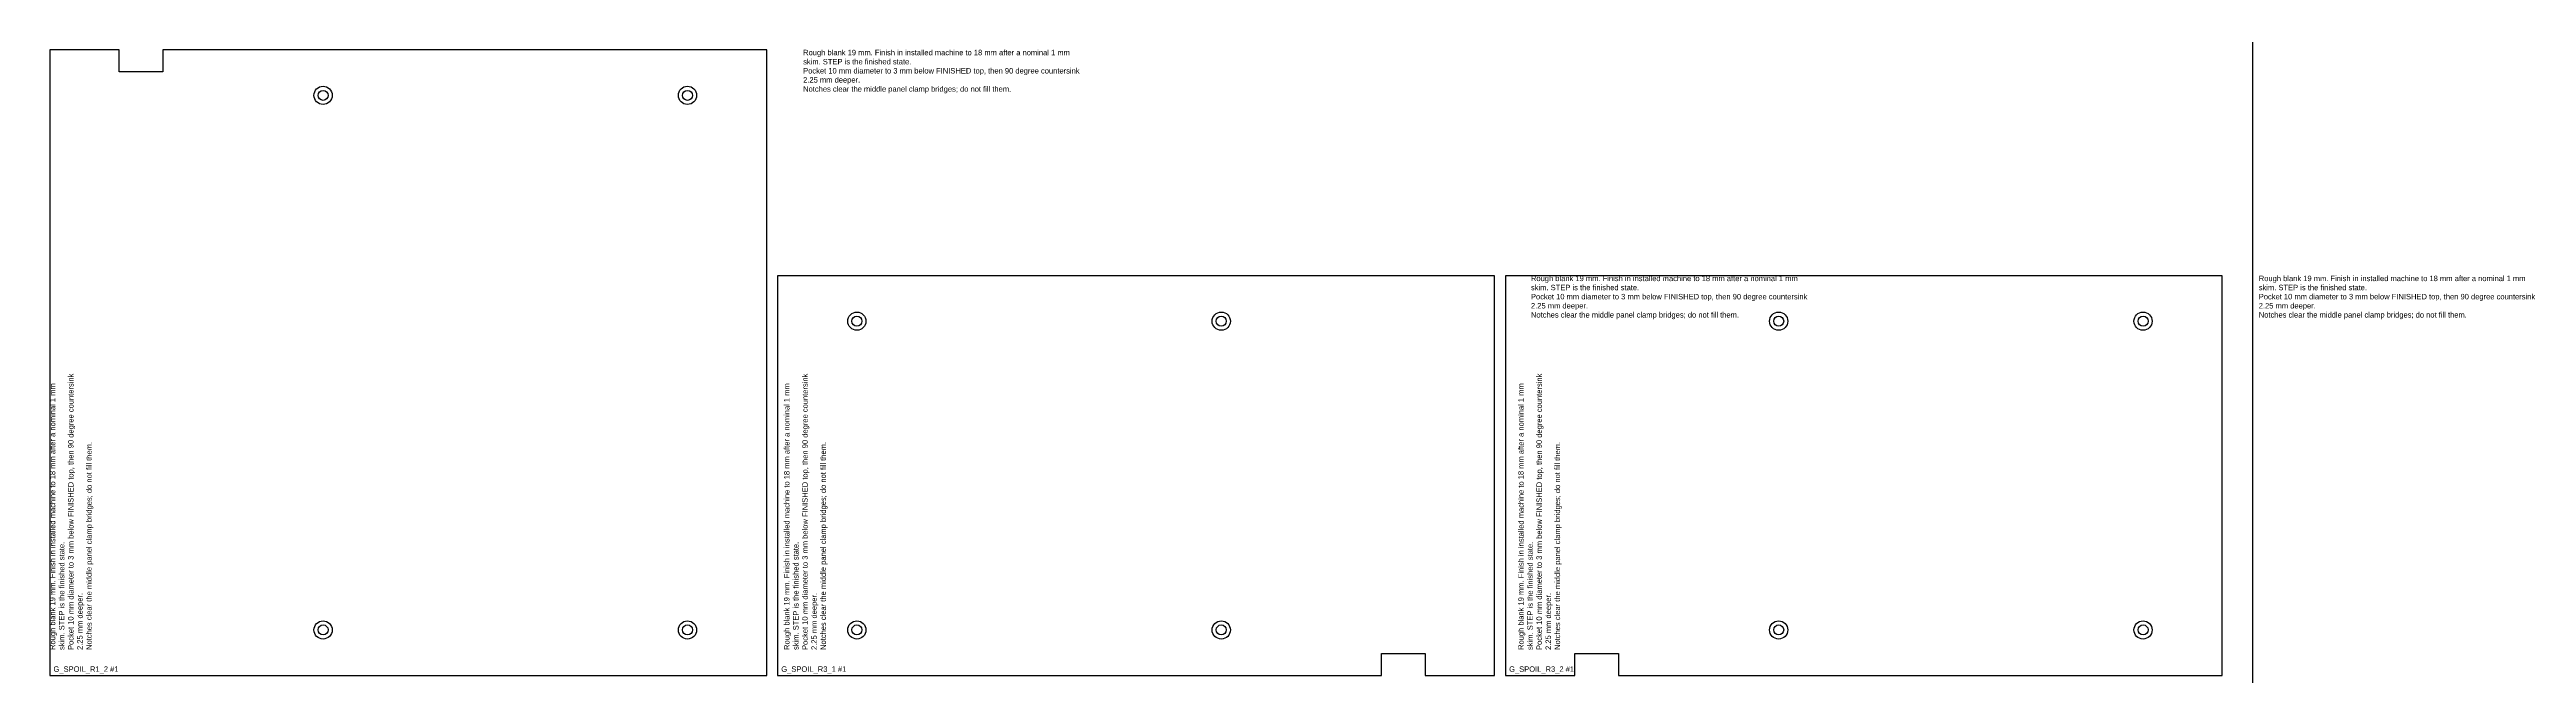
# Model space of a CAD drawing. Header units: millimetres. Extents: x 0 to 1369, y 0 to 2438.
# Drawn here: x 10 to 1369, y 410 to 753 of the extents above; entities that cross this region are included whole.
import ezdxf

# ---------------------------------------------------------------- set-up
doc = ezdxf.new("R2010")
doc.units = ezdxf.units.MM
for name, color, linetype in [('CUT_HOLES', 7, 'Continuous'), ('CUT_OUTER', 7, 'Continuous'), ('MACHINING_NOTES', 7, 'Continuous'), ('MILL_TOP_POCKET_DEPTH_3_PLUS_CSK', 7, 'Continuous'), ('PART_MARK_NO_CUT', 7, 'Continuous'), ('STOCK_NO_CUT', 7, 'Continuous')]:
    doc.layers.add(name, color=color, linetype=linetype)

msp = doc.modelspace()

# ---------------------------------------------------------------- linework, layer by layer
at = {"layer": 'CUT_HOLES'}
for centre in [(160, 728), (360, 728), (453, 604), (653, 604), (959, 604), (1159, 604), (160, 434.5), (360, 434.5), (453, 434.5), (653, 434.5), (959, 434.5), (1159, 434.5)]:
    msp.add_circle(centre, 2.75, dxfattribs=at)
at = {"layer": 'CUT_OUTER'}
for points in [[(10, 409.5), (403.5, 409.5), (403.5, 753), (72, 753), (72, 741), (48, 741), (48, 753), (10, 753)], [(409.5, 409.5), (741, 409.5), (741, 421.5), (765, 421.5), (765, 409.5), (803, 409.5), (803, 629), (409.5, 629)], [(809, 409.5), (847, 409.5), (847, 421.5), (871, 421.5), (871, 409.5), (1202.5, 409.5), (1202.5, 629), (809, 629)]]:
    msp.add_lwpolyline(points, close=True, dxfattribs=at)
at = {"layer": 'MILL_TOP_POCKET_DEPTH_3_PLUS_CSK'}
for centre in [(160, 728), (360, 728), (453, 604), (653, 604), (959, 604), (1159, 604), (160, 434.5), (360, 434.5), (453, 434.5), (653, 434.5), (959, 434.5), (1159, 434.5)]:
    msp.add_circle(centre, 5, dxfattribs=at)
at = {"layer": 'STOCK_NO_CUT'}
msp.add_lwpolyline([(0, 0), (1219.2, 0), (1219.2, 2438.4), (0, 2438.4)], close=True, dxfattribs=at)

# ---------------------------------------------------------------- texts
at = {"layer": 'MACHINING_NOTES', "char_height": 3, "width": 150, "attachment_point": 1}
for insert in [(423.5, 753), (823, 629), (1222.5, 629)]:
    msp.add_mtext('Rough blank 19 mm. Finish in installed machine to 18 mm after a nominal 1 mm skim. STEP is the finished state.\\PPocket 10 mm diameter to 3 mm below FINISHED top, then 90 degree countersink 2.25 mm deeper.\\PNotches clear the middle panel clamp bridges; do not fill them.', dxfattribs=dict(at, insert=insert))
at = {"layer": 'MACHINING_NOTES', "char_height": 3, "width": 150, "attachment_point": 1, "rotation": 90}
for insert in [(10, 423.5), (413, 423.5), (816, 423.5)]:
    msp.add_mtext('Rough blank 19 mm. Finish in installed machine to 18 mm after a nominal 1 mm skim. STEP is the finished state.\\PPocket 10 mm diameter to 3 mm below FINISHED top, then 90 degree countersink 2.25 mm deeper.\\PNotches clear the middle panel clamp bridges; do not fill them.', dxfattribs=dict(at, insert=insert))
at = {"layer": 'PART_MARK_NO_CUT'}
for s, p in [('G_SPOIL_R1_2 #1', (12, 411.5)), ('G_SPOIL_R3_1 #1', (411.5, 411.5)), ('G_SPOIL_R3_2 #1', (811, 411.5))]:
    msp.add_text(s, height=3, dxfattribs=at).set_placement(p)

doc.saveas('drawing.dxf')
